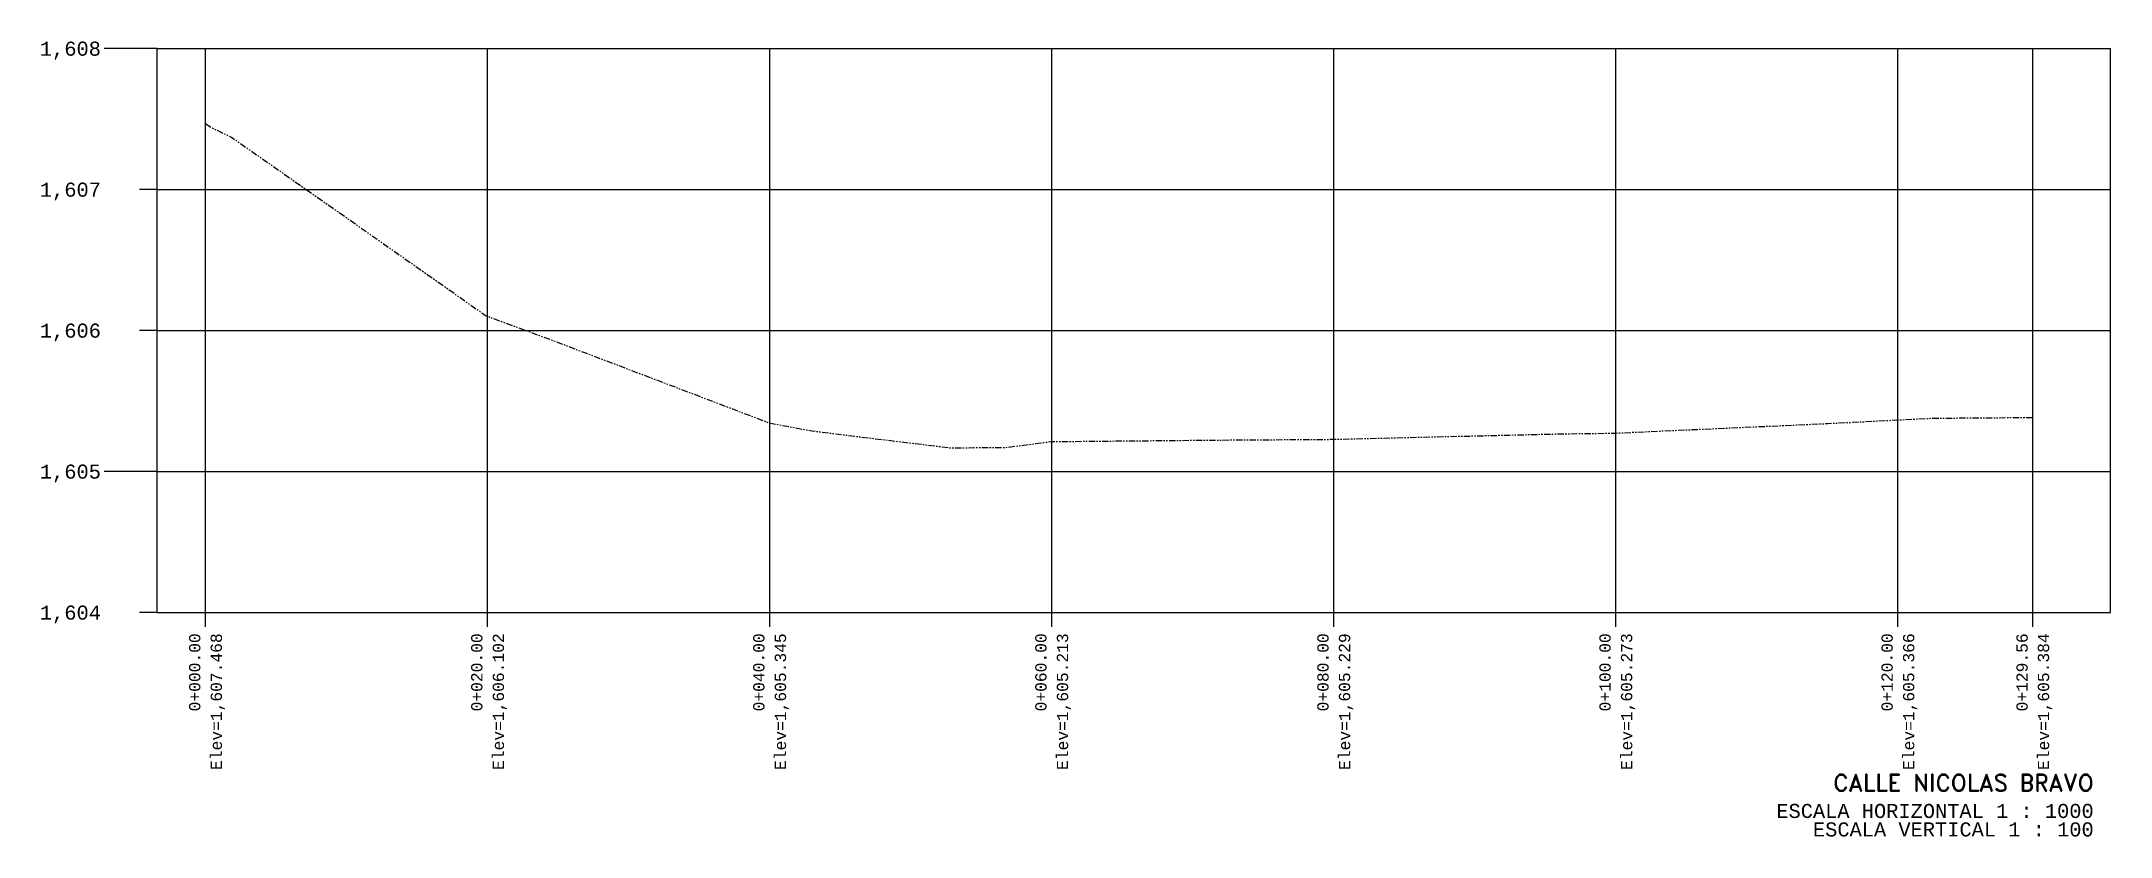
# Model space of a CAD drawing. Extents: x 661203 to 661848, y 2264651 to 2264858.
# Drawn here: x 661701.1 to 661847.9, y 2264676.8 to 2264733.3 of the extents above; entities that cross this region are included whole.
import ezdxf
from ezdxf.enums import TextEntityAlignment as Align

# ---------------------------------------------------------------- set-up
doc = ezdxf.new("R2010")
doc.units = 0
doc.linetypes.add('SECCION1', pattern=[0.895, 0.45, -0.095, 0.08, -0.095, 0.08, -0.095])
for name, color, linetype in [('CVL_PERF', 2, 'SECCION1'), ('CVL_PERF_CUAD', 1, 'Continuous'), ('CVL_PERF_RET', 8, 'Continuous'), ('CVL_PERF_TX', 2, 'Continuous')]:
    doc.layers.add(name, color=color, linetype=linetype)
doc.styles.add('HUECA1', font='hueca1.shx')
doc.styles.add('MONOTXT4', font='monotxt4.shx')

msp = doc.modelspace()

# ---------------------------------------------------------------- texts
at = {"layer": 'CVL_PERF_TX', "color": 7, "style": 'MONOTXT4'}
for s, p in [('1,608', (661705.37, 2264732.74)), ('1,607', (661705.37, 2264722.74)), ('1,606', (661705.37, 2264712.74)), ('1,605', (661705.37, 2264702.74)), ('1,604', (661705.37, 2264692.74))]:
    msp.add_text(s, height=1, dxfattribs=at).set_placement(p, align=Align.MIDDLE_RIGHT)
for s, p in [('0+000.00', (661712.02, 2264691.27)), ('Elev=1,607.468', (661713.55, 2264691.27)), ('0+020.00', (661732.02, 2264691.27)), ('Elev=1,606.102', (661733.55, 2264691.27)), ('0+040.00', (661752.02, 2264691.27)), ('Elev=1,605.345', (661753.55, 2264691.27)), ('0+060.00', (661772.02, 2264691.27)), ('Elev=1,605.213', (661773.55, 2264691.27)), ('0+080.00', (661792.02, 2264691.27)), ('Elev=1,605.229', (661793.55, 2264691.27)), ('0+100.00', (661812.02, 2264691.27)), ('Elev=1,605.273', (661813.55, 2264691.27)), ('0+120.00', (661832.02, 2264691.27)), ('Elev=1,605.366', (661833.55, 2264691.27)), ('0+129.56', (661841.59, 2264691.27)), ('Elev=1,605.384', (661843.11, 2264691.27))]:
    msp.add_text(s, height=0.8, rotation=90, dxfattribs=at).set_placement(p, align=Align.MIDDLE_RIGHT)
at = {"layer": 'CVL_PERF_TX', "color": 7}
for s, height, style, p in [('CALLE NICOLAS BRAVO', 1.2, 'HUECA1', (661846.67, 2264681.27)), ('ESCALA HORIZONTAL 1 : 1000', 1, 'MONOTXT4', (661846.67, 2264679.17)), ('ESCALA VERTICAL 1 : 100', 1, 'MONOTXT4', (661846.67, 2264677.86))]:
    msp.add_text(s, height=height, dxfattribs=dict(at, style=style)).set_placement(p, align=Align.TOP_RIGHT)

# ---------------------------------------------------------------- linework, layer by layer
at = {"layer": 'CVL_PERF', "color": 3, "linetype": 'SECCION1', "flags": 128}
msp.add_lwpolyline([(661712.79, 2264727.42), (661713.18, 2264727.16), (661714.66, 2264726.44), (661727.94, 2264717.13), (661732.65, 2264713.81), (661737.37, 2264712.06), (661752.75, 2264706.2), (661755.77, 2264705.63), (661762.93, 2264704.75), (661765.58, 2264704.43), (661769.52, 2264704.45), (661772.75, 2264704.87), (661784.7, 2264704.98), (661792.64, 2264705.03), (661808.91, 2264705.42), (661808.91, 2264705.42), (661812.71, 2264705.47), (661812.71, 2264705.47), (661827.81, 2264706.15), (661835.25, 2264706.53), (661842.35, 2264706.58)], dxfattribs=at)
at = {"layer": 'CVL_PERF_CUAD', "color": 7, "linetype": 'Continuous'}
for p, q in [((661709.35, 2264732.74), (661705.6, 2264732.74)), ((661709.35, 2264702.74), (661705.6, 2264702.74))]:
    msp.add_line(p, q, dxfattribs=at)
at = {"layer": 'CVL_PERF_CUAD', "color": 1, "linetype": 'Continuous'}
for p, q in [((661709.35, 2264692.74), (661709.35, 2264732.74)), ((661709.35, 2264732.74), (661847.87, 2264732.74)), ((661847.87, 2264692.74), (661847.87, 2264732.74)), ((661709.35, 2264692.74), (661847.87, 2264692.74))]:
    msp.add_line(p, q, dxfattribs=at)
at = {"layer": 'CVL_PERF_CUAD', "color": 8, "linetype": 'Continuous'}
for p, q in [((661709.35, 2264722.74), (661708.1, 2264722.74)), ((661709.35, 2264712.74), (661708.1, 2264712.74)), ((661709.35, 2264692.74), (661708.1, 2264692.74))]:
    msp.add_line(p, q, dxfattribs=at)
at = {"layer": 'CVL_PERF_RET', "color": 8, "linetype": 'Continuous'}
for p, q in [((661712.79, 2264692.74), (661712.79, 2264732.74)), ((661732.79, 2264692.74), (661732.79, 2264732.74)), ((661752.79, 2264692.74), (661752.79, 2264732.74)), ((661772.79, 2264692.74), (661772.79, 2264732.74)), ((661792.79, 2264692.74), (661792.79, 2264732.74)), ((661812.79, 2264692.74), (661812.79, 2264732.74)), ((661832.79, 2264692.74), (661832.79, 2264732.74)), ((661842.35, 2264692.74), (661842.35, 2264732.74)), ((661709.35, 2264722.74), (661847.87, 2264722.74)), ((661709.35, 2264712.74), (661847.87, 2264712.74)), ((661709.35, 2264702.74), (661847.87, 2264702.74)), ((661712.79, 2264691.74), (661712.79, 2264692.74)), ((661732.79, 2264691.74), (661732.79, 2264692.74)), ((661752.79, 2264691.74), (661752.79, 2264692.74)), ((661772.79, 2264691.74), (661772.79, 2264692.74)), ((661792.79, 2264691.74), (661792.79, 2264692.74)), ((661812.79, 2264691.74), (661812.79, 2264692.74)), ((661832.79, 2264691.74), (661832.79, 2264692.74)), ((661842.35, 2264691.74), (661842.35, 2264692.74))]:
    msp.add_line(p, q, dxfattribs=at)

msp.set_redraw_order([(e.dxf.handle, doc.entitydb.next_handle()) for e in msp.query("TEXT MTEXT ATTDEF DIMENSION ARC_DIMENSION")])  # texts and dimensions are drawn at this point

doc.saveas('drawing.dxf')
